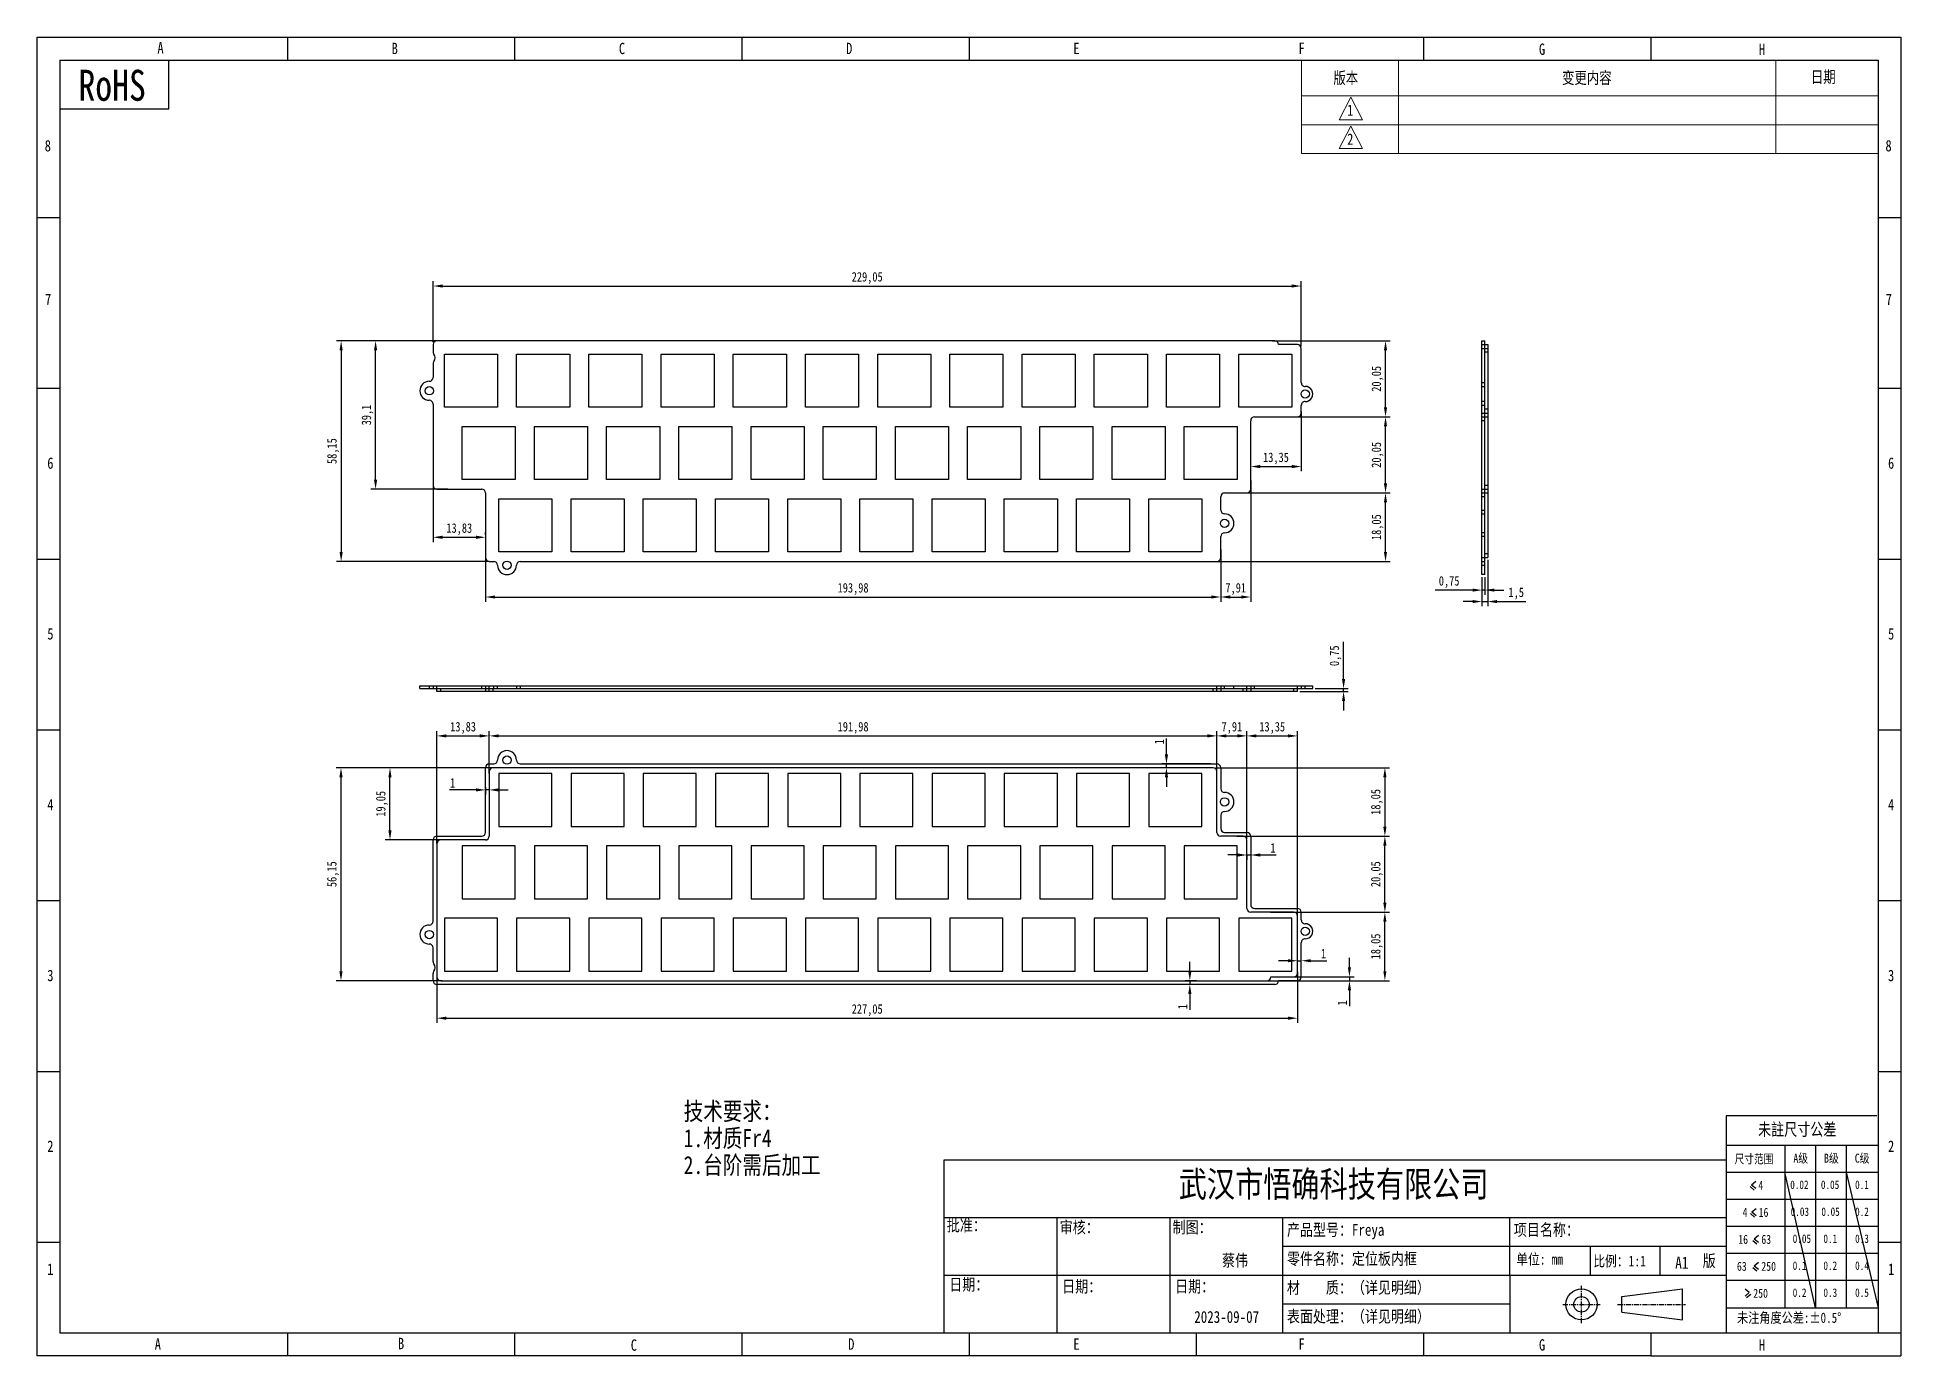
# Model space of a CAD drawing. Header units: inches. Extents: x -656 to -164, y -682 to -335.
import ezdxf

# ---------------------------------------------------------------- set-up
doc = ezdxf.new("R2010")
doc.units = ezdxf.units.IN
doc.header["$LTSCALE"] = 1.21
doc.header["$MEASUREMENT"] = 0
doc.header["$PDMODE"] = 3
doc.header["$PDSIZE"] = 0.3125
doc.linetypes.add('CENTER', pattern=[0.6, 0.375, -0.075, 0.075, -0.075])
doc.layers.get('0').update_dxf_attribs({"linetype": 'CONTINUOUS'})
doc.layers.get('Defpoints').update_dxf_attribs({"linetype": 'CONTINUOUS'})
for name, color, linetype in [('TK', 7, 'CONTINUOUS'), ('尺寸', 3, 'CONTINUOUS'), ('文字', 3, 'CONTINUOUS')]:
    doc.layers.add(name, color=color, linetype=linetype)
doc.styles.get("Standard").update_dxf_attribs({"font": 'txt', "width": 0.8})
doc.dimstyles.new('Annotative', dxfattribs={"dimscale": 0, "dimtxt": 2.5, "dimasz": 2.5, "dimexe": 1.25, "dimexo": 0.625, "dimtad": 1, "dimtxsty": 'Standard', "dimcen": 2.5, "dimazin": 2, "dimtfac": 1, "dimtmove": 0, "dimatfit": 3, "dimfxl": 1, "dimarcsym": 0})

msp = doc.modelspace()

# ---------------------------------------------------------------- texts
at = {"color": 0, "width": 0.8}
for s, height, p in [('A', 2.997, (-624.254, -338.989)), ('B', 2.997, (-562.46, -339.157)), ('C', 2.997, (-502.511, -339.157)), ('D', 2.997, (-442.562, -339.157)), ('E', 2.997, (-382.614, -339.157)), ('F', 2.997, (-323.22, -339.105)), ('G ', 2.9974, (-259.776, -339.347)), ('H', 2.997, (-201.732, -339.376)), ('8', 2.997, (-653.986, -364.796)), ('8', 2.997, (-168.351, -364.796)), ('7', 2.997, (-653.897, -405.302)), ('7', 2.997, (-168.261, -405.302)), ('6', 2.997, (-653.311, -448.473)), ('6', 2.997, (-167.676, -448.473)), ('5', 2.997, (-653.311, -493.502)), ('5', 2.997, (-167.676, -493.502)), ('4', 2.997, (-653.311, -538.531)), ('4', 2.997, (-167.676, -538.531)), ('3', 2.997, (-653.311, -583.56)), ('3', 2.997, (-167.676, -583.56)), ('2', 2.997, (-653.311, -628.59)), ('2', 2.997, (-167.676, -628.59)), ('1 ', 2.9974, (-653.311, -661.009)), ('1 ', 2.9974, (-167.676, -661.009)), ('A', 2.997, (-624.964, -680.727)), ('B', 2.997, (-560.795, -680.612)), ('C', 2.997, (-499.377, -681.027)), ('D ', 2.9974, (-442.008, -680.78)), ('E', 2.997, (-382.614, -680.78)), ('F', 2.997, (-323.22, -680.727)), ('G ', 2.9974, (-259.776, -680.969)), ('H', 2.997, (-201.732, -680.999))]:
    msp.add_text(s, height=height, dxfattribs=at).set_placement(p)
at = {"color": 0, "lineweight": 13, "char_height": 3.1433, "width": 32.42945, "attachment_point": 1}
for s, insert in [('版本', (-313.997, -343.845)), ('变更内容', (-253.688, -343.818)), ('日期', (-188.03, -343.581))]:
    msp.add_mtext(s, dxfattribs=dict(at, insert=insert))
at = {"color": 0, "linetype": 'Continuous', "lineweight": 9, "insert": (-485.425, -615.488), "char_height": 4.73525, "width": 148.83508, "attachment_point": 1, "line_spacing_factor": 0.9}
msp.add_mtext('{\\fSimSun|b0|i0|c134|p2;技术要求：\\P\\fSimSun|b0|i0|c0|p2;1.\\fSimSun|b0|i0|c134|p2;材质Fr4\\P\\fSimSun|b0|i0|c0|p2;2.\\fSimSun|b0|i0|c134|p2;台阶需后加工\\fSimSun|b0|i0|c0|p2;\\P} ', dxfattribs=at)
at = {"color": 0, "attachment_point": 1}
for s, insert, char_height, width in [('未註尺寸公差', (-201.964, -620.989), 3.3106, 117.95877), ('尺寸范围{\\fTxt|b0|i0|c134|p2;}', (-208.165, -629.262), 2.37092, 117.95877), ('{\\fSimSun|b0|i0|c134|p2;A级}', (-192.654, -629.069), 2.37092, 117.95878), ('{\\fSimSun|b0|i0|c0|p2;B\\fSimSun|b0|i0|c134|p2;级}', (-184.554, -629.069), 2.37092, 117.95878), ('{\\fSimSun|b0|i0|c134|p2;C级}', (-176.453, -629.069), 2.37092, 117.95878), ('4', (-201.899, -636.234), 2.371, 117.95877), ('0.02', (-193.486, -636.136), 2.2227, 117.95877), ('0.05', (-185.385, -636.136), 2.2227, 117.95877), ('0.1', (-176.358, -636.136), 2.2227, 117.95877), ('4', (-206.044, -643.347), 2.371, 117.95877), ('16', (-201.811, -643.347), 2.3709, 117.95877), ('0.03', (-193.354, -643.249), 2.2227, 117.95877), ('0.05', (-185.254, -643.249), 2.2227, 117.95877), ('0.2', (-176.358, -643.249), 2.2227, 117.95877), ('{\\fSimSun|b0|i0|c134|p2;批准：}', (-415.993, -646.384), 3.14326, 58.90916), ('{\\fSimSun|b0|i0|c134|p2;审核：}', (-386.207, -646.889), 3.14326, 58.90916), ('{\\fSimSun|b0|i0|c134|p2;制图：}', (-356.421, -646.889), 3.14326, 58.90916), ('{\\fSimSun|b0|i0|c134|p2;产品型号：Freya}', (-326.256, -647.571), 3.14326, 58.90916), ('{\\fSimSun|b0|i0|c134|p2;项目名称：}', (-266.384, -647.571), 3.14326, 58.90916), ('16', (-207.191, -650.46), 2.3709, 117.95877), ('63', (-201.106, -650.46), 2.3709, 117.95877), ('0.05', (-192.824, -650.362), 2.2227, 117.95877), ('0.1', (-184.723, -650.362), 2.2227, 117.95877), ('0.3', (-176.358, -650.362), 2.2227, 117.95877), ('{\\fSimSun|b0|i0|c134|p2;蔡伟}', (-343.377, -655.609), 3.14326, 58.90916), ('{\\fSimSun|b0|i0|c134|p2;零件名称：定位板内框}', (-326.256, -655.179), 3.14326, 58.90916), ('{\\fSimSun|b0|i0|c134|p2;单位\\fSimSun|b0|i0|c134|p54;: mm }', (-265.744, -655.474), 2.82893, 53.01824), ('{\\fSimSun|b0|i0|c134|p2;比例：1:1}', (-245.414, -655.952), 2.82893, 53.01824), ('\\fￋￎￌﾣﾤ|b0|i0|c134|p2;版', (-216.571, -655.732), 3.14326, 58.90916), ('63', (-207.543, -657.572), 2.3709, 117.95877), ('250', (-201.106, -657.572), 2.3709, 117.95877), ('0.1', (-192.824, -657.474), 2.2227, 117.95877), ('0.2', (-184.723, -657.474), 2.2227, 117.95877), ('0.4', (-176.358, -657.474), 2.2227, 117.95877), ('{\\fSimSun|b0|i0|c134|p2;日期：}', (-415.344, -661.985), 3.14326, 58.90916), ('{\\fSimSun|b0|i0|c134|p2;日期：}', (-385.558, -662.49), 3.14326, 58.90916), ('{\\fSimSun|b0|i0|c134|p2;日期：}', (-355.771, -662.49), 3.14326, 58.90916), ('{\\fSimSun|b0|i0|c134|p2;材    质：（详见明细）}', (-326.256, -662.798), 3.14326, 58.90916), ('250', (-203.224, -664.685), 2.3709, 117.95877), ('0.2', (-192.824, -664.587), 2.2227, 117.95877), ('0.3', (-184.723, -664.587), 2.2227, 117.95877), ('0.5', (-176.358, -664.587), 2.2227, 117.95877), ('{\\fSimSun|b0|i0|c0|p2;20\\fSimSun|b0|i0|c134|p2;2\\fSimSun|b0|i0|c0|p2;3-\\fSimSun|b0|i0|c134|p2;0\\fSimSun|b0|i0|c0|p2;9-07}', (-350.709, -670.533), 3.143259, 58.90916), ('{\\fSimSun|b0|i0|c134|p2;表面处理：（详见明细）}', (-326.256, -670.406), 3.14326, 58.90916), ('{\\fSimSun|b0|i0|c134|p2;未注角度公差:\\fSimSun|b0|i0|c0|p2;%%P0.5%%D}', (-207.519, -670.965), 2.69422, 107.23524)]:
    msp.add_mtext(s, dxfattribs=dict(at, insert=insert, char_height=char_height, width=width))
at = {"layer": 'TK', "color": 0, "lineweight": 13, "width": 0.8}
for s, p in [('1', (-310.358, -355.416)), ('2', (-310.358, -363.046))]:
    msp.add_text(s, height=2.958, dxfattribs=at).set_placement(p)
at = {"layer": 'TK', "color": 0, "lineweight": 13, "insert": (-223.832, -656.181), "char_height": 3.23663, "width": 11.74896, "attachment_point": 1}
msp.add_mtext('{\\fSimSun|b0|i0|c0|p2;A\\fSimSun|b0|i0|c134|p2;1}', dxfattribs=at)
at = {"layer": '尺寸', "color": 0, "ltscale": 0.18, "insert": (-354.806, -633.677), "char_height": 6.80895, "width": 155.26239, "attachment_point": 1}
msp.add_mtext('{\\fSimHei|b0|i0|c134|p49;武汉市悟确科技有限公司}', dxfattribs=at)
at = {"layer": '文字', "color": 0, "ltscale": 0.18, "insert": (-645.099, -343.278), "char_height": 8.17074, "width": 116.2566, "attachment_point": 1}
msp.add_mtext('{\\fSimSun|b0|i0|c0|p2;RoHS}', dxfattribs=at)

# ---------------------------------------------------------------- blocks, each defined once
blk = doc.blocks.new('*D1')
at = {"layer": 'Defpoints', "color": 0, "transparency": 16777216}
for p in [(-322.48, -400.29), (-551.53, -415.75), (-322.48, -416.75)]:
    blk.add_point(p, dxfattribs=at)
at = {"layer": '尺寸', "color": 0, "lineweight": -2, "transparency": 16777216}
for p, q in [((-551.53, -415.12), (-551.53, -399.04)), ((-549.03, -400.29), (-324.98, -400.29)), ((-322.48, -416.12), (-322.48, -399.04))]:
    blk.add_line(p, q, dxfattribs=at)
at = {"layer": '尺寸', "color": 0, "transparency": 16777216}
for points in [[(-549.03, -399.88), (-549.03, -400.71), (-551.53, -400.29)], [(-324.98, -399.88), (-324.98, -400.71), (-322.48, -400.29)]]:
    blk.add_solid(points, dxfattribs=at)
at = {"layer": '尺寸', "color": 0, "transparency": 16777216, "insert": (-437, -398.18), "char_height": 2.5, "attachment_point": 5}
blk.add_mtext('229,05', dxfattribs=at)
blk = doc.blocks.new('*D2')
at = {"layer": 'Defpoints', "color": 0, "transparency": 16777216}
for p in [(-537.7, -467.88), (-343.73, -469.13), (-343.73, -482.29)]:
    blk.add_point(p, dxfattribs=at)
at = {"layer": '尺寸', "color": 0, "lineweight": -2, "transparency": 16777216}
for p, q in [((-537.7, -468.51), (-537.7, -483.54)), ((-343.73, -469.76), (-343.73, -483.54)), ((-535.2, -482.29), (-346.23, -482.29))]:
    blk.add_line(p, q, dxfattribs=at)
at = {"layer": '尺寸', "color": 0, "transparency": 16777216}
for points in [[(-535.2, -481.87), (-535.2, -482.7), (-537.7, -482.29)], [(-346.23, -481.87), (-346.23, -482.7), (-343.73, -482.29)]]:
    blk.add_solid(points, dxfattribs=at)
at = {"layer": '尺寸', "color": 0, "transparency": 16777216, "insert": (-440.72, -480.17), "char_height": 2.5, "attachment_point": 5}
blk.add_mtext('193,98', dxfattribs=at)
blk = doc.blocks.new('*D3')
at = {"layer": 'Defpoints', "color": 0, "transparency": 16777216}
for p in [(-547.83, -414.75), (-575.79, -472.9), (-536.11, -472.9)]:
    blk.add_point(p, dxfattribs=at)
at = {"layer": '尺寸', "color": 0, "lineweight": -2, "transparency": 16777216}
for p, q in [((-548.45, -414.75), (-577.04, -414.75)), ((-575.79, -417.25), (-575.79, -470.4)), ((-536.74, -472.9), (-577.04, -472.9))]:
    blk.add_line(p, q, dxfattribs=at)
at = {"layer": '尺寸', "color": 0, "transparency": 16777216}
for points in [[(-576.21, -417.25), (-575.37, -417.25), (-575.79, -414.75)], [(-576.21, -470.4), (-575.37, -470.4), (-575.79, -472.9)]]:
    blk.add_solid(points, dxfattribs=at)
at = {"layer": '尺寸', "color": 0, "transparency": 16777216, "insert": (-577.9, -443.82), "char_height": 2.5, "attachment_point": 5, "rotation": 90}
blk.add_mtext('58,15', dxfattribs=at)
blk = doc.blocks.new('*D4')
at = {"layer": 'Defpoints', "color": 0, "transparency": 16777216}
for p in [(-566.7, -414.75), (-548.45, -414.75), (-547.05, -453.85)]:
    blk.add_point(p, dxfattribs=at)
at = {"layer": '尺寸', "color": 0, "lineweight": -2, "transparency": 16777216}
for p, q in [((-549.08, -414.75), (-567.95, -414.75)), ((-566.7, -451.35), (-566.7, -417.25)), ((-547.67, -453.85), (-567.95, -453.85))]:
    blk.add_line(p, q, dxfattribs=at)
at = {"layer": '尺寸', "color": 0, "transparency": 16777216}
for points in [[(-567.12, -417.25), (-566.28, -417.25), (-566.7, -414.75)], [(-567.12, -451.35), (-566.28, -451.35), (-566.7, -453.85)]]:
    blk.add_solid(points, dxfattribs=at)
at = {"layer": '尺寸', "color": 0, "transparency": 16777216, "insert": (-568.81, -434.3), "char_height": 2.5, "attachment_point": 5, "rotation": 90}
blk.add_mtext('39,1', dxfattribs=at)
blk = doc.blocks.new('*D5')
at = {"layer": 'Defpoints', "color": 0, "transparency": 16777216}
for p in [(-358.05, -526.3), (-345.73, -526.3), (-345.73, -527.3)]:
    blk.add_point(p, dxfattribs=at)
at = {"layer": '尺寸', "color": 0, "lineweight": -2, "transparency": 16777216}
for p, q in [((-358.05, -523.8), (-358.05, -519.57)), ((-346.35, -526.3), (-359.3, -526.3)), ((-346.35, -527.3), (-359.3, -527.3)), ((-358.05, -527.3), (-358.05, -526.3)), ((-358.05, -529.8), (-358.05, -532.3))]:
    blk.add_line(p, q, dxfattribs=at)
at = {"layer": '尺寸', "color": 0, "transparency": 16777216}
for points in [[(-358.47, -523.8), (-357.63, -523.8), (-358.05, -526.3)], [(-358.47, -529.8), (-357.63, -529.8), (-358.05, -527.3)]]:
    blk.add_solid(points, dxfattribs=at)
at = {"layer": '尺寸', "color": 0, "transparency": 16777216, "insert": (-359.92, -520.43), "char_height": 2.5, "attachment_point": 5, "rotation": 90}
blk.add_mtext('1', dxfattribs=at)
blk = doc.blocks.new('*D6')
at = {"layer": 'Defpoints', "color": 0, "transparency": 16777216}
for p in [(-323.48, -507.2), (-319.43, -506.45), (-311.32, -506.45)]:
    blk.add_point(p, dxfattribs=at)
at = {"layer": '尺寸', "color": 0, "lineweight": -2, "transparency": 16777216}
for p, q in [((-311.32, -503.95), (-311.32, -494.11)), ((-322.85, -507.2), (-310.07, -507.2)), ((-318.81, -506.45), (-310.07, -506.45)), ((-311.32, -507.2), (-311.32, -506.45)), ((-311.32, -509.7), (-311.32, -512.2))]:
    blk.add_line(p, q, dxfattribs=at)
at = {"layer": '尺寸', "color": 0, "transparency": 16777216}
for points in [[(-311.73, -503.95), (-310.9, -503.95), (-311.32, -506.45)], [(-311.73, -509.7), (-310.9, -509.7), (-311.32, -507.2)]]:
    blk.add_solid(points, dxfattribs=at)
at = {"layer": '尺寸', "color": 0, "transparency": 16777216, "insert": (-313.43, -497.78), "char_height": 2.5, "attachment_point": 5, "rotation": 90}
blk.add_mtext('0,75', dxfattribs=at)
blk = doc.blocks.new('*D7')
at = {"layer": 'Defpoints', "color": 0, "transparency": 16777216}
for p in [(-336.82, -549.86), (-335.82, -549.86), (-335.82, -550.31)]:
    blk.add_point(p, dxfattribs=at)
at = {"layer": '尺寸', "color": 0, "lineweight": -2, "transparency": 16777216}
for p, q in [((-339.32, -550.31), (-341.82, -550.31)), ((-336.82, -550.31), (-335.82, -550.31)), ((-336.82, -550.48), (-336.82, -551.56)), ((-335.82, -550.48), (-335.82, -551.56)), ((-333.32, -550.31), (-329.1, -550.31))]:
    blk.add_line(p, q, dxfattribs=at)
at = {"layer": '尺寸', "color": 0, "transparency": 16777216}
for points in [[(-339.32, -549.89), (-339.32, -550.73), (-336.82, -550.31)], [(-333.32, -549.89), (-333.32, -550.73), (-335.82, -550.31)]]:
    blk.add_solid(points, dxfattribs=at)
at = {"layer": '尺寸', "color": 0, "transparency": 16777216, "insert": (-329.96, -548.44), "char_height": 2.5, "attachment_point": 5}
blk.add_mtext('1', dxfattribs=at)
blk = doc.blocks.new('*D8')
at = {"layer": 'Defpoints', "color": 0, "transparency": 16777216}
for p in [(-323.48, -578.61), (-322.48, -578.19), (-322.48, -578.61)]:
    blk.add_point(p, dxfattribs=at)
at = {"layer": '尺寸', "color": 0, "lineweight": -2, "transparency": 16777216}
for p, q in [((-325.98, -578.19), (-328.48, -578.19)), ((-323.48, -577.99), (-323.48, -576.94)), ((-323.48, -578.19), (-322.48, -578.19)), ((-322.48, -577.99), (-322.48, -576.94)), ((-319.98, -578.19), (-315.75, -578.19))]:
    blk.add_line(p, q, dxfattribs=at)
at = {"layer": '尺寸', "color": 0, "transparency": 16777216}
for points in [[(-325.98, -577.77), (-325.98, -578.6), (-323.48, -578.19)], [(-319.98, -577.77), (-319.98, -578.6), (-322.48, -578.19)]]:
    blk.add_solid(points, dxfattribs=at)
at = {"layer": '尺寸', "color": 0, "transparency": 16777216, "insert": (-316.62, -576.31), "char_height": 2.5, "attachment_point": 5}
blk.add_mtext('1', dxfattribs=at)
blk = doc.blocks.new('*D9')
at = {"layer": 'Defpoints', "color": 0, "transparency": 16777216}
for p in [(-351.88, -584.45), (-349.45, -583.45), (-349.45, -584.45)]:
    blk.add_point(p, dxfattribs=at)
at = {"layer": '尺寸', "color": 0, "lineweight": -2, "transparency": 16777216}
for p, q in [((-351.88, -580.95), (-351.88, -578.45)), ((-350.08, -583.45), (-353.13, -583.45)), ((-350.08, -584.45), (-353.13, -584.45)), ((-351.88, -583.45), (-351.88, -584.45)), ((-351.88, -586.95), (-351.88, -591.17))]:
    blk.add_line(p, q, dxfattribs=at)
at = {"layer": '尺寸', "color": 0, "transparency": 16777216}
for points in [[(-352.3, -580.95), (-351.46, -580.95), (-351.88, -583.45)], [(-352.3, -586.95), (-351.46, -586.95), (-351.88, -584.45)]]:
    blk.add_solid(points, dxfattribs=at)
at = {"layer": '尺寸', "color": 0, "transparency": 16777216, "insert": (-353.76, -590.31), "char_height": 2.5, "attachment_point": 5, "rotation": 90}
blk.add_mtext('1', dxfattribs=at)
blk = doc.blocks.new('*D10')
at = {"layer": 'Defpoints', "color": 0, "transparency": 16777216}
for p in [(-537.7, -531.82), (-536.7, -531.82), (-536.7, -533.15)]:
    blk.add_point(p, dxfattribs=at)
at = {"layer": '尺寸', "color": 0, "lineweight": -2, "transparency": 16777216}
for p, q in [((-540.2, -533.15), (-547.21, -533.15)), ((-537.7, -532.44), (-537.7, -534.4)), ((-536.7, -533.15), (-537.7, -533.15)), ((-536.7, -532.44), (-536.7, -534.4)), ((-534.2, -533.15), (-531.7, -533.15))]:
    blk.add_line(p, q, dxfattribs=at)
at = {"layer": '尺寸', "color": 0, "transparency": 16777216}
for points in [[(-540.2, -532.73), (-540.2, -533.57), (-537.7, -533.15)], [(-534.2, -532.73), (-534.2, -533.57), (-536.7, -533.15)]]:
    blk.add_solid(points, dxfattribs=at)
at = {"layer": '尺寸', "color": 0, "transparency": 16777216, "insert": (-546.35, -531.28), "char_height": 2.5, "attachment_point": 5}
blk.add_mtext('1', dxfattribs=at)
blk = doc.blocks.new('*D11')
at = {"layer": 'Defpoints', "color": 0, "transparency": 16777216}
for p in [(-273.3, -471.9), (-274.8, -476.4), (-273.3, -483.48)]:
    blk.add_point(p, dxfattribs=at)
at = {"layer": '尺寸', "color": 0, "lineweight": -2, "transparency": 16777216}
for p, q in [((-273.3, -472.52), (-273.3, -484.73)), ((-274.8, -477.02), (-274.8, -484.73)), ((-277.3, -483.48), (-279.8, -483.48)), ((-274.8, -483.48), (-273.3, -483.48)), ((-270.8, -483.48), (-263.24, -483.48))]:
    blk.add_line(p, q, dxfattribs=at)
at = {"layer": '尺寸', "color": 0, "transparency": 16777216}
for points in [[(-277.3, -483.07), (-277.3, -483.9), (-274.8, -483.48)], [(-270.8, -483.07), (-270.8, -483.9), (-273.3, -483.48)]]:
    blk.add_solid(points, dxfattribs=at)
at = {"layer": '尺寸', "color": 0, "transparency": 16777216, "insert": (-265.77, -481.37), "char_height": 2.5, "attachment_point": 5}
blk.add_mtext('1,5', dxfattribs=at)
blk = doc.blocks.new('*D12')
at = {"layer": 'Defpoints', "color": 0, "transparency": 16777216}
for p in [(-330.7, -414.75), (-300.25, -414.75), (-323.48, -434.8)]:
    blk.add_point(p, dxfattribs=at)
at = {"layer": '尺寸', "color": 0, "lineweight": -2, "transparency": 16777216}
for p, q in [((-330.07, -414.75), (-299, -414.75)), ((-300.25, -432.3), (-300.25, -417.25)), ((-322.85, -434.8), (-299, -434.8))]:
    blk.add_line(p, q, dxfattribs=at)
at = {"layer": '尺寸', "color": 0, "transparency": 16777216}
for points in [[(-300.67, -417.25), (-299.84, -417.25), (-300.25, -414.75)], [(-300.67, -432.3), (-299.84, -432.3), (-300.25, -434.8)]]:
    blk.add_solid(points, dxfattribs=at)
at = {"layer": '尺寸', "color": 0, "transparency": 16777216, "insert": (-302.36, -424.77), "char_height": 2.5, "attachment_point": 5, "rotation": 90}
blk.add_mtext('20,05', dxfattribs=at)
blk = doc.blocks.new('*D13')
at = {"layer": 'Defpoints', "color": 0, "transparency": 16777216}
for p in [(-325.61, -434.8), (-300.25, -434.8), (-338.84, -454.85)]:
    blk.add_point(p, dxfattribs=at)
at = {"layer": '尺寸', "color": 0, "lineweight": -2, "transparency": 16777216}
for p, q in [((-324.98, -434.8), (-299, -434.8)), ((-300.25, -452.35), (-300.25, -437.3)), ((-338.21, -454.85), (-299, -454.85))]:
    blk.add_line(p, q, dxfattribs=at)
at = {"layer": '尺寸', "color": 0, "transparency": 16777216}
for points in [[(-300.67, -437.3), (-299.84, -437.3), (-300.25, -434.8)], [(-300.67, -452.35), (-299.84, -452.35), (-300.25, -454.85)]]:
    blk.add_solid(points, dxfattribs=at)
at = {"layer": '尺寸', "color": 0, "transparency": 16777216, "insert": (-302.36, -444.82), "char_height": 2.5, "attachment_point": 5, "rotation": 90}
blk.add_mtext('20,05', dxfattribs=at)
blk = doc.blocks.new('*D14')
at = {"layer": 'Defpoints', "color": 0, "transparency": 16777216}
for p in [(-338.21, -454.85), (-300.25, -454.85), (-346.98, -472.9)]:
    blk.add_point(p, dxfattribs=at)
at = {"layer": '尺寸', "color": 0, "lineweight": -2, "transparency": 16777216}
for p, q in [((-337.59, -454.85), (-299, -454.85)), ((-300.25, -470.4), (-300.25, -457.35)), ((-346.35, -472.9), (-299, -472.9))]:
    blk.add_line(p, q, dxfattribs=at)
at = {"layer": '尺寸', "color": 0, "transparency": 16777216}
for points in [[(-300.67, -457.35), (-299.84, -457.35), (-300.25, -454.85)], [(-300.67, -470.4), (-299.84, -470.4), (-300.25, -472.9)]]:
    blk.add_solid(points, dxfattribs=at)
at = {"layer": '尺寸', "color": 0, "transparency": 16777216, "insert": (-302.36, -463.87), "char_height": 2.5, "attachment_point": 5, "rotation": 90}
blk.add_mtext('18,05', dxfattribs=at)
blk = doc.blocks.new('*D15')
at = {"layer": 'Defpoints', "color": 0, "transparency": 16777216}
for p in [(-344.73, -518.91), (-536.7, -529.42), (-344.73, -529.73)]:
    blk.add_point(p, dxfattribs=at)
at = {"layer": '尺寸', "color": 0, "lineweight": -2, "transparency": 16777216}
for p, q in [((-536.7, -528.79), (-536.7, -517.66)), ((-534.2, -518.91), (-347.23, -518.91)), ((-344.73, -529.11), (-344.73, -517.66))]:
    blk.add_line(p, q, dxfattribs=at)
at = {"layer": '尺寸', "color": 0, "transparency": 16777216}
for points in [[(-534.2, -518.49), (-534.2, -519.33), (-536.7, -518.91)], [(-347.23, -518.49), (-347.23, -519.33), (-344.73, -518.91)]]:
    blk.add_solid(points, dxfattribs=at)
at = {"layer": '尺寸', "color": 0, "transparency": 16777216, "insert": (-440.72, -516.8), "char_height": 2.5, "attachment_point": 5}
blk.add_mtext('191,98', dxfattribs=at)
blk = doc.blocks.new('*D16')
at = {"layer": 'Defpoints', "color": 0, "transparency": 16777216}
for p in [(-550.53, -582.07), (-323.48, -580.5), (-323.48, -593.34)]:
    blk.add_point(p, dxfattribs=at)
at = {"layer": '尺寸', "color": 0, "lineweight": -2, "transparency": 16777216}
for p, q in [((-550.53, -582.7), (-550.53, -594.59)), ((-323.48, -581.12), (-323.48, -594.59)), ((-548.03, -593.34), (-325.98, -593.34))]:
    blk.add_line(p, q, dxfattribs=at)
at = {"layer": '尺寸', "color": 0, "transparency": 16777216}
for points in [[(-548.03, -592.92), (-548.03, -593.76), (-550.53, -593.34)], [(-325.98, -592.92), (-325.98, -593.76), (-323.48, -593.34)]]:
    blk.add_solid(points, dxfattribs=at)
at = {"layer": '尺寸', "color": 0, "transparency": 16777216, "insert": (-437, -591.23), "char_height": 2.5, "attachment_point": 5}
blk.add_mtext('227,05', dxfattribs=at)
blk = doc.blocks.new('*D17')
at = {"layer": 'Defpoints', "color": 0, "transparency": 16777216}
for p in [(-535.01, -527.3), (-575.83, -583.45), (-548.48, -583.45)]:
    blk.add_point(p, dxfattribs=at)
at = {"layer": '尺寸', "color": 0, "lineweight": -2, "transparency": 16777216}
for p, q in [((-535.63, -527.3), (-577.08, -527.3)), ((-575.83, -529.8), (-575.83, -580.95)), ((-549.1, -583.45), (-577.08, -583.45))]:
    blk.add_line(p, q, dxfattribs=at)
at = {"layer": '尺寸', "color": 0, "transparency": 16777216}
for points in [[(-576.25, -529.8), (-575.41, -529.8), (-575.83, -527.3)], [(-576.25, -580.95), (-575.41, -580.95), (-575.83, -583.45)]]:
    blk.add_solid(points, dxfattribs=at)
at = {"layer": '尺寸', "color": 0, "transparency": 16777216, "insert": (-577.94, -555.37), "char_height": 2.5, "attachment_point": 5, "rotation": 90}
blk.add_mtext('56,15', dxfattribs=at)
blk = doc.blocks.new('*D18')
at = {"layer": 'Defpoints', "color": 0, "transparency": 16777216}
for p in [(-562.9, -527.3), (-532.77, -527.3), (-546.07, -546.35)]:
    blk.add_point(p, dxfattribs=at)
at = {"layer": '尺寸', "color": 0, "lineweight": -2, "transparency": 16777216}
for p, q in [((-533.39, -527.3), (-564.15, -527.3)), ((-562.9, -543.85), (-562.9, -529.8)), ((-546.7, -546.35), (-564.15, -546.35))]:
    blk.add_line(p, q, dxfattribs=at)
at = {"layer": '尺寸', "color": 0, "transparency": 16777216}
for points in [[(-563.32, -529.8), (-562.49, -529.8), (-562.9, -527.3)], [(-563.32, -543.85), (-562.49, -543.85), (-562.9, -546.35)]]:
    blk.add_solid(points, dxfattribs=at)
at = {"layer": '尺寸', "color": 0, "transparency": 16777216, "insert": (-565.02, -536.82), "char_height": 2.5, "attachment_point": 5, "rotation": 90}
blk.add_mtext('19,05', dxfattribs=at)
blk = doc.blocks.new('*D19')
at = {"layer": 'Defpoints', "color": 0, "transparency": 16777216}
for p in [(-331.21, -565.4), (-300.42, -565.4), (-336.93, -583.45)]:
    blk.add_point(p, dxfattribs=at)
at = {"layer": '尺寸', "color": 0, "lineweight": -2, "transparency": 16777216}
for p, q in [((-330.58, -565.4), (-299.17, -565.4)), ((-300.42, -580.95), (-300.42, -567.9)), ((-336.3, -583.45), (-299.17, -583.45))]:
    blk.add_line(p, q, dxfattribs=at)
at = {"layer": '尺寸', "color": 0, "transparency": 16777216}
for points in [[(-300.84, -567.9), (-300, -567.9), (-300.42, -565.4)], [(-300.84, -580.95), (-300, -580.95), (-300.42, -583.45)]]:
    blk.add_solid(points, dxfattribs=at)
at = {"layer": '尺寸', "color": 0, "transparency": 16777216, "insert": (-302.53, -574.42), "char_height": 2.5, "attachment_point": 5, "rotation": 90}
blk.add_mtext('18,05', dxfattribs=at)
blk = doc.blocks.new('*D20')
at = {"layer": 'Defpoints', "color": 0, "transparency": 16777216}
for p in [(-333.69, -583.45), (-326.02, -582.45), (-309.77, -583.45)]:
    blk.add_point(p, dxfattribs=at)
at = {"layer": '尺寸', "color": 0, "lineweight": -2, "transparency": 16777216}
for p, q in [((-309.77, -579.95), (-309.77, -577.45)), ((-333.07, -583.45), (-308.52, -583.45)), ((-325.4, -582.45), (-308.52, -582.45)), ((-309.77, -582.45), (-309.77, -583.45)), ((-309.77, -585.95), (-309.77, -590.17))]:
    blk.add_line(p, q, dxfattribs=at)
at = {"layer": '尺寸', "color": 0, "transparency": 16777216}
for points in [[(-310.19, -579.95), (-309.36, -579.95), (-309.77, -582.45)], [(-310.19, -585.95), (-309.36, -585.95), (-309.77, -583.45)]]:
    blk.add_solid(points, dxfattribs=at)
at = {"layer": '尺寸', "color": 0, "transparency": 16777216, "insert": (-311.65, -589.31), "char_height": 2.5, "attachment_point": 5, "rotation": 90}
blk.add_mtext('1', dxfattribs=at)
blk = doc.blocks.new('*D21')
at = {"layer": 'Defpoints', "color": 0, "transparency": 16777216}
for p in [(-340.14, -545.35), (-300.42, -545.35), (-328.72, -565.4)]:
    blk.add_point(p, dxfattribs=at)
at = {"layer": '尺寸', "color": 0, "lineweight": -2, "transparency": 16777216}
for p, q in [((-339.52, -545.35), (-299.17, -545.35)), ((-300.42, -562.9), (-300.42, -547.85)), ((-328.1, -565.4), (-299.17, -565.4))]:
    blk.add_line(p, q, dxfattribs=at)
at = {"layer": '尺寸', "color": 0, "transparency": 16777216}
for points in [[(-300.84, -547.85), (-300, -547.85), (-300.42, -545.35)], [(-300.84, -562.9), (-300, -562.9), (-300.42, -565.4)]]:
    blk.add_solid(points, dxfattribs=at)
at = {"layer": '尺寸', "color": 0, "transparency": 16777216, "insert": (-302.53, -555.37), "char_height": 2.5, "attachment_point": 5, "rotation": 90}
blk.add_mtext('20,05', dxfattribs=at)
blk = doc.blocks.new('*D22')
at = {"layer": 'Defpoints', "color": 0, "transparency": 16777216}
for p in [(-345.73, -527.3), (-339.52, -545.35), (-300.42, -545.35)]:
    blk.add_point(p, dxfattribs=at)
at = {"layer": '尺寸', "color": 0, "lineweight": -2, "transparency": 16777216}
for p, q in [((-345.1, -527.3), (-299.17, -527.3)), ((-300.42, -529.8), (-300.42, -542.85)), ((-338.89, -545.35), (-299.17, -545.35))]:
    blk.add_line(p, q, dxfattribs=at)
at = {"layer": '尺寸', "color": 0, "transparency": 16777216}
for points in [[(-300.84, -529.8), (-300, -529.8), (-300.42, -527.3)], [(-300.84, -542.85), (-300, -542.85), (-300.42, -545.35)]]:
    blk.add_solid(points, dxfattribs=at)
at = {"layer": '尺寸', "color": 0, "transparency": 16777216, "insert": (-302.53, -536.32), "char_height": 2.5, "attachment_point": 5, "rotation": 90}
blk.add_mtext('18,05', dxfattribs=at)
blk = doc.blocks.new('*D23')
at = {"layer": 'Defpoints', "color": 0, "transparency": 16777216}
for p in [(-536.7, -518.91), (-536.7, -528.79), (-550.53, -547.9)]:
    blk.add_point(p, dxfattribs=at)
at = {"layer": '尺寸', "color": 0, "lineweight": -2, "transparency": 16777216}
for p, q in [((-550.53, -547.28), (-550.53, -517.66)), ((-548.03, -518.91), (-539.2, -518.91)), ((-536.7, -528.17), (-536.7, -517.66))]:
    blk.add_line(p, q, dxfattribs=at)
at = {"layer": '尺寸', "color": 0, "transparency": 16777216}
for points in [[(-548.03, -518.49), (-548.03, -519.33), (-550.53, -518.91)], [(-539.2, -518.49), (-539.2, -519.33), (-536.7, -518.91)]]:
    blk.add_solid(points, dxfattribs=at)
at = {"layer": '尺寸', "color": 0, "transparency": 16777216, "insert": (-543.62, -516.8), "char_height": 2.5, "attachment_point": 5}
blk.add_mtext('13,83', dxfattribs=at)
blk = doc.blocks.new('*D24')
at = {"layer": 'Defpoints', "color": 0, "transparency": 16777216}
for p in [(-336.82, -518.91), (-344.73, -528.55), (-336.82, -546.69)]:
    blk.add_point(p, dxfattribs=at)
at = {"layer": '尺寸', "color": 0, "lineweight": -2, "transparency": 16777216}
for p, q in [((-344.73, -527.92), (-344.73, -517.66)), ((-342.23, -518.91), (-339.32, -518.91)), ((-336.82, -546.07), (-336.82, -517.66))]:
    blk.add_line(p, q, dxfattribs=at)
at = {"layer": '尺寸', "color": 0, "transparency": 16777216}
for points in [[(-342.23, -518.49), (-342.23, -519.33), (-344.73, -518.91)], [(-339.32, -518.49), (-339.32, -519.33), (-336.82, -518.91)]]:
    blk.add_solid(points, dxfattribs=at)
at = {"layer": '尺寸', "color": 0, "transparency": 16777216, "insert": (-340.78, -516.8), "char_height": 2.5, "attachment_point": 5}
blk.add_mtext('7,91', dxfattribs=at)
blk = doc.blocks.new('*D25')
at = {"layer": 'Defpoints', "color": 0, "transparency": 16777216}
for p in [(-323.48, -518.91), (-336.82, -546.35), (-323.48, -567.03)]:
    blk.add_point(p, dxfattribs=at)
at = {"layer": '尺寸', "color": 0, "lineweight": -2, "transparency": 16777216}
for p, q in [((-336.82, -545.72), (-336.82, -517.66)), ((-334.32, -518.91), (-325.98, -518.91)), ((-323.48, -566.41), (-323.48, -517.66))]:
    blk.add_line(p, q, dxfattribs=at)
at = {"layer": '尺寸', "color": 0, "transparency": 16777216}
for points in [[(-334.32, -518.49), (-334.32, -519.33), (-336.82, -518.91)], [(-325.98, -518.49), (-325.98, -519.33), (-323.48, -518.91)]]:
    blk.add_solid(points, dxfattribs=at)
at = {"layer": '尺寸', "color": 0, "transparency": 16777216, "insert": (-330.15, -516.8), "char_height": 2.5, "attachment_point": 5}
blk.add_mtext('13,35', dxfattribs=at)
blk = doc.blocks.new('*D27')
at = {"layer": 'Defpoints', "color": 0, "transparency": 16777216}
for p in [(-551.53, -450.81), (-537.7, -466.54), (-537.7, -466.54)]:
    blk.add_point(p, dxfattribs=at)
at = {"layer": '尺寸', "color": 0, "lineweight": -2, "transparency": 16777216}
for p, q in [((-551.53, -451.44), (-551.53, -467.79)), ((-549.03, -466.54), (-540.2, -466.54)), ((-537.7, -465.92), (-537.7, -465.29))]:
    blk.add_line(p, q, dxfattribs=at)
at = {"layer": '尺寸', "color": 0, "transparency": 16777216}
for points in [[(-549.03, -466.12), (-549.03, -466.96), (-551.53, -466.54)], [(-540.2, -466.12), (-540.2, -466.96), (-537.7, -466.54)]]:
    blk.add_solid(points, dxfattribs=at)
at = {"layer": '尺寸', "color": 0, "transparency": 16777216, "insert": (-544.62, -464.43), "char_height": 2.5, "attachment_point": 5}
blk.add_mtext('13,83', dxfattribs=at)
blk = doc.blocks.new('*D28')
at = {"layer": 'Defpoints', "color": 0, "transparency": 16777216}
for p in [(-335.82, -450.91), (-343.73, -469.76), (-335.82, -482.29)]:
    blk.add_point(p, dxfattribs=at)
at = {"layer": '尺寸', "color": 0, "lineweight": -2, "transparency": 16777216}
for p, q in [((-335.82, -451.54), (-335.82, -483.54)), ((-343.73, -470.38), (-343.73, -483.54)), ((-341.23, -482.29), (-338.32, -482.29))]:
    blk.add_line(p, q, dxfattribs=at)
at = {"layer": '尺寸', "color": 0, "transparency": 16777216}
for points in [[(-341.23, -481.87), (-341.23, -482.7), (-343.73, -482.29)], [(-338.32, -481.87), (-338.32, -482.7), (-335.82, -482.29)]]:
    blk.add_solid(points, dxfattribs=at)
at = {"layer": '尺寸', "color": 0, "transparency": 16777216, "insert": (-339.78, -480.17), "char_height": 2.5, "attachment_point": 5}
blk.add_mtext('7,91', dxfattribs=at)
blk = doc.blocks.new('*D29')
at = {"layer": 'Defpoints', "color": 0, "transparency": 16777216}
for p in [(-322.48, -432.78), (-335.82, -451.54), (-322.48, -447.89), (-274.8, -476.4), (-274.05, -476.4), (-274.8, -480.47)]:
    blk.add_point(p, dxfattribs=at)
at = {"layer": '尺寸', "color": 0, "lineweight": -2, "transparency": 16777216}
for p, q in [((-322.48, -433.4), (-322.48, -449.14)), ((-335.82, -450.91), (-335.82, -446.64)), ((-333.32, -447.89), (-324.98, -447.89)), ((-277.3, -480.47), (-287.15, -480.47)), ((-274.8, -477.02), (-274.8, -481.72)), ((-274.05, -480.47), (-274.8, -480.47)), ((-274.05, -477.02), (-274.05, -481.72)), ((-271.55, -480.47), (-269.05, -480.47))]:
    blk.add_line(p, q, dxfattribs=at)
at = {"layer": '尺寸', "color": 0, "transparency": 16777216}
for points in [[(-333.32, -447.48), (-333.32, -448.31), (-335.82, -447.89)], [(-324.98, -447.48), (-324.98, -448.31), (-322.48, -447.89)], [(-277.3, -480.05), (-277.3, -480.88), (-274.8, -480.47)], [(-271.55, -480.05), (-271.55, -480.88), (-274.05, -480.47)]]:
    blk.add_solid(points, dxfattribs=at)
at = {"layer": '尺寸', "color": 0, "transparency": 16777216, "char_height": 2.5, "attachment_point": 5}
for s, insert in [('13,35', (-329.15, -445.78)), ('0,75', (-283.47, -478.35))]:
    blk.add_mtext(s, dxfattribs=dict(at, insert=insert))

# ---------------------------------------------------------------- dimensions: what is measured, and where the dimension line sits
at = {"layer": '尺寸'}
for base, p1, p2, picture, middle in [((-322.479, -400.294), (-551.529, -415.746), (-322.479, -416.746), '*D1', (-437.004, -398.181)), ((-322.47860071, -447.894620078), (-335.82360071, -451.535173226), (-322.47860071, -432.778262238), '*D29', (-329.15110071, -445.78152484)), ((-274.801, -480.467), (-274.051, -476.396), (-274.801, -476.396), '*D29', (-283.473, -478.354)), ((-537.70360071, -466.540885653), (-551.52860071, -450.814600706), (-537.70360071, -466.540885653), '*D27', (-544.61610071, -464.427790415)), ((-335.82360071, -482.28639747), (-343.72860071, -469.758442038), (-335.82360071, -450.910173226), '*D28', (-339.77610071, -480.173302232)), ((-343.72860071, -482.28639747), (-537.70360071, -467.88389167), (-343.72860071, -469.133442038), '*D2', (-440.71610071, -480.173302232)), ((-273.301, -483.484), (-274.801, -476.396), (-273.301, -471.896), '*D11', (-265.771, -481.371)), ((-536.70360071, -518.910523563), (-550.52860071, -547.901769967), (-536.70360071, -528.793075138), '*D23', (-543.61610071, -516.797428325)), ((-344.72860071, -518.910523563), (-536.70360071, -529.418075138), (-344.72860071, -529.734044676), '*D15', (-440.71610071, -516.797428325)), ((-336.82360071, -518.910523563), (-344.72860071, -528.548137093), (-336.82360071, -546.691096315), '*D24', (-340.77610071, -516.797428325)), ((-323.47860071, -518.910523563), (-336.82360071, -546.347405413), (-323.47860071, -567.03072574), '*D25', (-330.15110071, -516.797428325)), ((-335.824, -550.311), (-336.824, -549.855), (-335.824, -549.855), '*D7', (-329.961, -548.436)), ((-322.479, -578.186), (-323.479, -578.611), (-322.479, -578.611), '*D8', (-316.616, -576.311)), ((-323.479, -593.339), (-550.529, -582.075), (-323.479, -580.497), '*D16', (-437.004, -591.226))]:
    dim = msp.add_linear_dim(base=base, p1=p1, p2=p2, dimstyle='Annotative', dxfattribs=at)
    dim.commit()
    dim.dimension.update_dxf_attribs({"geometry": picture, "text_midpoint": middle})
for base, p1, p2, picture, middle in [((-575.791, -472.896), (-547.825, -414.746), (-536.114, -472.896), '*D3', (-577.904, -443.821)), ((-566.7, -414.746), (-547.048, -453.846), (-548.45, -414.746), '*D4', (-568.813, -434.296)), ((-300.252, -414.746), (-323.479, -434.796), (-330.697, -414.746), '*D12', (-302.365, -424.771)), ((-300.252, -434.796), (-338.838, -454.846), (-325.608, -434.796), '*D13', (-302.365, -444.821)), ((-300.252, -454.846), (-346.979, -472.896), (-338.213, -454.846), '*D14', (-302.365, -463.871)), ((-311.317, -506.454), (-323.479, -507.204), (-319.432, -506.454), '*D6', (-313.43, -497.782)), ((-358.049, -526.297), (-345.729, -527.297), (-345.729, -526.297), '*D5', (-359.924, -520.434)), ((-575.831, -583.447), (-535.01, -527.297), (-548.475, -583.447), '*D17', (-577.944, -555.372)), ((-562.905, -527.297), (-546.071, -546.347), (-532.769, -527.297), '*D18', (-565.018, -536.822)), ((-300.419, -545.347), (-345.729, -527.297), (-339.516, -545.347), '*D22', (-302.532, -536.322)), ((-300.419, -545.347), (-328.722, -565.397), (-340.141, -545.347), '*D21', (-302.532, -555.372)), ((-300.419, -565.397), (-336.929, -583.447), (-331.208, -565.397), '*D19', (-302.532, -574.422)), ((-351.881, -584.447), (-349.451, -583.447), (-349.451, -584.447), '*D9', (-353.756, -590.311)), ((-309.772, -583.447), (-326.022, -582.447), (-333.695, -583.447), '*D20', (-311.647, -589.311))]:
    dim = msp.add_linear_dim(base=base, p1=p1, p2=p2, angle=90, dimstyle='Annotative', dxfattribs=at)
    dim.commit()
    dim.dimension.update_dxf_attribs({"geometry": picture, "text_midpoint": middle})
dim = msp.add_linear_dim(base=(-536.704, -533.152), p1=(-537.704, -531.819), p2=(-536.704, -531.819), dimstyle='Annotative', dxfattribs=at)
dim.commit()
dim.dimension.update_dxf_attribs({"geometry": '*D10', "text_midpoint": (-546.349, -533.152), "dimtype": 160})

# ---------------------------------------------------------------- linework, layer by layer
at = {"color": 0}
for p, q in [((-655.956, -682.329), (-655.956, -334.712)), ((-655.956, -334.712), (-164.326, -334.712)), ((-589.962, -334.712), (-589.962, -340.707)), ((-530.014, -334.712), (-530.014, -340.707)), ((-470.065, -334.712), (-470.065, -340.707)), ((-410.116, -334.712), (-410.116, -340.707)), ((-290.218, -334.712), (-290.218, -340.707)), ((-230.27, -334.712), (-230.27, -340.707)), ((-164.326, -334.712), (-164.326, -682.329)), ((-649.961, -340.707), (-649.961, -676.334)), ((-649.961, -340.707), (-170.321, -340.707)), ((-621.28, -353.606), (-621.28, -340.707)), ((-170.321, -340.707), (-170.321, -676.334)), ((-649.961, -353.606), (-621.28, -353.606)), ((-655.956, -382.221), (-649.961, -382.221)), ((-170.321, -382.221), (-164.326, -382.221)), ((-655.956, -427.247), (-649.961, -427.247)), ((-170.321, -427.247), (-164.326, -427.247)), ((-655.956, -472.276), (-649.961, -472.276)), ((-170.321, -472.276), (-164.326, -472.276)), ((-655.956, -517.306), (-649.961, -517.306)), ((-170.321, -517.306), (-164.326, -517.306)), ((-655.956, -562.335), (-649.961, -562.335)), ((-170.321, -562.335), (-164.326, -562.335)), ((-170.321, -585.968), (-170.321, -638.295)), ((-655.956, -607.364), (-649.961, -607.364)), ((-170.321, -607.364), (-164.326, -607.364)), ((-170.629, -619.078), (-210.342, -619.078)), ((-210.342, -619.078), (-210.342, -633.16)), ((-210.342, -620.591), (-210.342, -676.334)), ((-210.342, -626.848), (-170.321, -626.848)), ((-194.931, -626.848), (-194.931, -669.721)), ((-186.831, -626.848), (-186.831, -669.721)), ((-178.73, -626.848), (-178.73, -669.721)), ((-416.663, -630.666), (-210.342, -630.676)), ((-416.663, -676.334), (-416.663, -630.666)), ((-210.342, -633.961), (-170.321, -633.961)), ((-204.084, -637.709), (-202.972, -638.642)), ((-203.703, -637.255), (-202.591, -636.322)), ((-203.703, -637.255), (-202.591, -638.188)), ((-210.342, -641.074), (-170.321, -641.074)), ((-203.596, -644.418), (-202.484, -643.485)), ((-416.663, -645.879), (-210.342, -645.879)), ((-386.876, -676.334), (-386.876, -645.879)), ((-357.09, -676.334), (-357.09, -645.879)), ((-327.304, -676.334), (-327.304, -645.879)), ((-267.433, -661.095), (-267.433, -645.879)), ((-210.342, -648.187), (-170.321, -648.187)), ((-203.977, -644.872), (-202.865, -645.805)), ((-203.596, -644.418), (-202.484, -645.351)), ((-655.956, -652.393), (-649.961, -652.393)), ((-327.304, -653.487), (-210.342, -653.487)), ((-246.242, -653.487), (-246.242, -661.095)), ((-227.916, -653.634), (-227.916, -661.095)), ((-203.379, -651.934), (-202.267, -652.867)), ((-202.998, -651.48), (-201.886, -650.547)), ((-202.998, -651.48), (-201.886, -652.413)), ((-170.321, -652.393), (-164.326, -652.393)), ((-210.342, -655.299), (-170.321, -655.299)), ((-202.998, -658.593), (-201.886, -657.66)), ((-202.998, -658.593), (-201.886, -659.526)), ((-416.663, -661.095), (-210.342, -661.095)), ((-267.433, -661.095), (-267.433, -676.334)), ((-210.342, -662.412), (-170.321, -662.412)), ((-203.379, -659.047), (-202.267, -659.98)), ((-237.884, -666.743), (-221.932, -664.694)), ((-237.884, -670.84), (-237.884, -666.743)), ((-221.932, -672.889), (-221.932, -664.694)), ((-204.296, -665.706), (-205.408, -664.773)), ((-204.296, -665.706), (-205.408, -666.639)), ((-203.915, -666.16), (-205.027, -667.093)), ((-267.433, -668.715), (-327.304, -668.715)), ((-237.884, -670.84), (-221.932, -672.889)), ((-210.342, -669.721), (-170.321, -669.721)), ((-649.961, -676.334), (-473.953, -676.334)), ((-589.962, -676.334), (-589.962, -682.329)), ((-530.014, -676.334), (-530.014, -682.329)), ((-473.953, -676.334), (-210.342, -676.334)), ((-470.065, -676.334), (-470.065, -682.329)), ((-410.116, -676.334), (-410.116, -682.329)), ((-350.167, -676.334), (-350.167, -682.329)), ((-290.218, -676.334), (-290.218, -682.329)), ((-230.27, -676.334), (-230.27, -682.329)), ((-210.342, -676.32), (-170.321, -676.334)), ((-210.342, -676.334), (-164.326, -676.334)), ((-470.065, -682.329), (-655.956, -682.329)), ((-230.27, -682.329), (-470.065, -682.329)), ((-230.27, -682.329), (-164.326, -682.329))]:
    msp.add_line(p, q, dxfattribs=at)
at = {"color": 0, "lineweight": 13}
for p, q in [((-322.458, -350.165), (-322.458, -340.707)), ((-296.847, -350.165), (-296.847, -340.707)), ((-197.321, -350.165), (-197.321, -340.707)), ((-170.371, -350.165), (-322.458, -350.165))]:
    msp.add_line(p, q, dxfattribs=at)
at = {"color": 7, "linetype": 'Continuous'}
for p, q in [((-551.529, -415.746), (-551.529, -417.603)), ((-329.489, -414.746), (-550.529, -414.746)), ((-323.479, -415.746), (-328.489, -415.746)), ((-322.479, -425.761), (-322.479, -416.746)), ((-274.801, -476.396), (-274.801, -414.746)), ((-274.801, -414.746), (-274.051, -414.746)), ((-274.801, -415.746), (-273.301, -415.746)), ((-274.801, -416.746), (-273.301, -416.746)), ((-274.051, -476.396), (-274.051, -414.746)), ((-273.301, -417.746), (-274.051, -417.746)), ((-273.301, -415.746), (-273.301, -471.896)), ((-551.529, -420.838), (-551.529, -424.415)), ((-548.529, -432.271), (-548.529, -418.271)), ((-548.529, -418.271), (-534.529, -418.271)), ((-534.529, -418.271), (-534.529, -432.271)), ((-529.479, -432.271), (-529.479, -418.271)), ((-529.479, -418.271), (-515.479, -418.271)), ((-515.479, -418.271), (-515.479, -432.271)), ((-510.429, -432.271), (-510.429, -418.271)), ((-510.429, -418.271), (-496.429, -418.271)), ((-496.429, -418.271), (-496.429, -432.271)), ((-491.379, -432.271), (-491.379, -418.271)), ((-491.379, -418.271), (-477.379, -418.271)), ((-477.379, -418.271), (-477.379, -432.271)), ((-472.329, -432.271), (-472.329, -418.271)), ((-472.329, -418.271), (-458.329, -418.271)), ((-458.329, -418.271), (-458.329, -432.271)), ((-453.279, -432.271), (-453.279, -418.271)), ((-453.279, -418.271), (-439.279, -418.271)), ((-439.279, -418.271), (-439.279, -432.271)), ((-434.229, -432.271), (-434.229, -418.271)), ((-434.229, -418.271), (-420.229, -418.271)), ((-420.229, -418.271), (-420.229, -432.271)), ((-415.179, -432.271), (-415.179, -418.271)), ((-415.179, -418.271), (-401.179, -418.271)), ((-401.179, -418.271), (-401.179, -432.271)), ((-396.129, -432.271), (-396.129, -418.271)), ((-396.129, -418.271), (-382.129, -418.271)), ((-382.129, -418.271), (-382.129, -432.271)), ((-377.079, -418.271), (-363.079, -418.271)), ((-377.079, -432.271), (-377.079, -418.271)), ((-363.079, -418.271), (-363.079, -432.271)), ((-358.029, -418.271), (-344.029, -418.271)), ((-358.029, -432.271), (-358.029, -418.271)), ((-344.029, -418.271), (-344.029, -432.271)), ((-338.979, -418.271), (-324.979, -418.271)), ((-338.979, -432.271), (-338.979, -418.271)), ((-324.979, -418.271), (-324.979, -432.271)), ((-274.801, -425.761), (-274.051, -425.761)), ((-274.801, -426.761), (-274.051, -426.761)), ((-551.529, -431.415), (-551.529, -452.846)), ((-534.529, -432.271), (-548.529, -432.271)), ((-515.479, -432.271), (-529.479, -432.271)), ((-496.429, -432.271), (-510.429, -432.271)), ((-477.379, -432.271), (-491.379, -432.271)), ((-458.329, -432.271), (-472.329, -432.271)), ((-439.279, -432.271), (-453.279, -432.271)), ((-420.229, -432.271), (-434.229, -432.271)), ((-401.179, -432.271), (-415.179, -432.271)), ((-382.129, -432.271), (-396.129, -432.271)), ((-363.079, -432.271), (-377.079, -432.271)), ((-344.029, -432.271), (-358.029, -432.271)), ((-324.979, -432.271), (-338.979, -432.271)), ((-322.479, -433.796), (-322.479, -431.761)), ((-274.051, -430.761), (-274.801, -430.761)), ((-274.051, -431.761), (-274.801, -431.761)), ((-543.849, -451.321), (-543.849, -437.321)), ((-543.849, -437.321), (-529.849, -437.321)), ((-529.849, -437.321), (-529.849, -451.321)), ((-524.799, -451.321), (-524.799, -437.321)), ((-524.799, -437.321), (-510.799, -437.321)), ((-510.799, -437.321), (-510.799, -451.321)), ((-505.749, -451.321), (-505.749, -437.321)), ((-505.749, -437.321), (-491.749, -437.321)), ((-491.749, -437.321), (-491.749, -451.321)), ((-486.699, -451.321), (-486.699, -437.321)), ((-486.699, -437.321), (-472.699, -437.321)), ((-472.699, -437.321), (-472.699, -451.321)), ((-467.649, -451.321), (-467.649, -437.321)), ((-467.649, -437.321), (-453.649, -437.321)), ((-453.649, -437.321), (-453.649, -451.321)), ((-448.599, -451.321), (-448.599, -437.321)), ((-448.599, -437.321), (-434.599, -437.321)), ((-434.599, -437.321), (-434.599, -451.321)), ((-429.549, -451.321), (-429.549, -437.321)), ((-429.549, -437.321), (-415.549, -437.321)), ((-415.549, -437.321), (-415.549, -451.321)), ((-410.499, -451.321), (-410.499, -437.321)), ((-410.499, -437.321), (-396.499, -437.321)), ((-396.499, -437.321), (-396.499, -451.321)), ((-391.449, -437.321), (-377.449, -437.321)), ((-391.449, -451.321), (-391.449, -437.321)), ((-377.449, -437.321), (-377.449, -451.321)), ((-372.399, -437.321), (-358.399, -437.321)), ((-372.399, -451.321), (-372.399, -437.321)), ((-358.399, -437.321), (-358.399, -451.321)), ((-353.349, -437.321), (-339.349, -437.321)), ((-353.349, -451.321), (-353.349, -437.321)), ((-339.349, -437.321), (-339.349, -451.321)), ((-335.824, -453.846), (-335.824, -435.796)), ((-334.824, -434.796), (-323.479, -434.796)), ((-274.801, -433.796), (-273.301, -433.796)), ((-274.801, -434.796), (-273.301, -434.796)), ((-274.051, -435.796), (-274.801, -435.796)), ((-273.301, -432.796), (-274.051, -432.796)), ((-529.849, -451.321), (-543.849, -451.321)), ((-510.799, -451.321), (-524.799, -451.321)), ((-491.749, -451.321), (-505.749, -451.321)), ((-472.699, -451.321), (-486.699, -451.321)), ((-453.649, -451.321), (-467.649, -451.321)), ((-434.599, -451.321), (-448.599, -451.321)), ((-415.549, -451.321), (-429.549, -451.321)), ((-396.499, -451.321), (-410.499, -451.321)), ((-377.449, -451.321), (-391.449, -451.321)), ((-358.399, -451.321), (-372.399, -451.321)), ((-339.349, -451.321), (-353.349, -451.321)), ((-550.529, -453.846), (-538.704, -453.846)), ((-537.704, -454.846), (-537.704, -471.896)), ((-534.179, -470.371), (-534.179, -456.371)), ((-534.179, -456.371), (-520.179, -456.371)), ((-520.179, -456.371), (-520.179, -470.371)), ((-515.129, -470.371), (-515.129, -456.371)), ((-515.129, -456.371), (-501.129, -456.371)), ((-501.129, -456.371), (-501.129, -470.371)), ((-496.079, -470.371), (-496.079, -456.371)), ((-496.079, -456.371), (-482.079, -456.371)), ((-482.079, -456.371), (-482.079, -470.371)), ((-477.029, -470.371), (-477.029, -456.371)), ((-477.029, -456.371), (-463.029, -456.371)), ((-463.029, -456.371), (-463.029, -470.371)), ((-457.979, -470.371), (-457.979, -456.371)), ((-457.979, -456.371), (-443.979, -456.371)), ((-443.979, -456.371), (-443.979, -470.371)), ((-438.929, -470.371), (-438.929, -456.371)), ((-438.929, -456.371), (-424.929, -456.371)), ((-424.929, -456.371), (-424.929, -470.371)), ((-419.879, -456.371), (-405.879, -456.371)), ((-419.879, -470.371), (-419.879, -456.371)), ((-405.879, -456.371), (-405.879, -470.371)), ((-400.829, -456.371), (-386.829, -456.371)), ((-400.829, -470.371), (-400.829, -456.371)), ((-386.829, -456.371), (-386.829, -470.371)), ((-381.779, -456.371), (-367.779, -456.371)), ((-381.779, -470.371), (-381.779, -456.371)), ((-367.779, -456.371), (-367.779, -470.371)), ((-362.729, -456.371), (-348.729, -456.371)), ((-362.729, -470.371), (-362.729, -456.371)), ((-348.729, -456.371), (-348.729, -470.371)), ((-343.729, -459.371), (-343.729, -455.846)), ((-342.729, -454.846), (-336.824, -454.846)), ((-274.801, -453.846), (-273.301, -453.846)), ((-274.801, -454.846), (-273.301, -454.846)), ((-274.051, -455.846), (-274.801, -455.846)), ((-273.301, -452.846), (-274.051, -452.846)), ((-274.801, -459.371), (-274.051, -459.371)), ((-274.801, -460.371), (-274.051, -460.371)), ((-343.729, -471.896), (-343.729, -466.371)), ((-274.051, -465.371), (-274.801, -465.371)), ((-274.051, -466.371), (-274.801, -466.371)), ((-520.179, -470.371), (-534.179, -470.371)), ((-501.129, -470.371), (-515.129, -470.371)), ((-482.079, -470.371), (-496.079, -470.371)), ((-463.029, -470.371), (-477.029, -470.371)), ((-443.979, -470.371), (-457.979, -470.371)), ((-424.929, -470.371), (-438.929, -470.371)), ((-405.879, -470.371), (-419.879, -470.371)), ((-386.829, -470.371), (-400.829, -470.371)), ((-367.779, -470.371), (-381.779, -470.371)), ((-348.729, -470.371), (-362.729, -470.371)), ((-274.801, -471.896), (-273.301, -471.896)), ((-273.301, -470.896), (-274.051, -470.896)), ((-536.704, -472.896), (-535.524, -472.896)), ((-528.524, -472.896), (-344.729, -472.896)), ((-274.801, -472.896), (-274.051, -472.896)), ((-274.801, -473.896), (-274.051, -473.896)), ((-274.051, -476.396), (-274.801, -476.396)), ((-555.029, -506.454), (-555.029, -505.704)), ((-555.029, -505.704), (-319.434, -505.704)), ((-552.529, -505.704), (-552.529, -506.454)), ((-551.529, -505.704), (-551.529, -506.454)), ((-550.529, -507.204), (-550.529, -505.704)), ((-538.704, -506.454), (-538.704, -505.704)), ((-537.704, -505.704), (-537.704, -507.204)), ((-536.704, -507.204), (-536.704, -505.704)), ((-535.524, -506.454), (-535.524, -505.704)), ((-534.524, -506.454), (-534.524, -505.704)), ((-529.524, -505.704), (-529.524, -506.454)), ((-528.524, -505.704), (-528.524, -506.454)), ((-344.729, -507.204), (-344.729, -505.704)), ((-343.729, -505.704), (-343.729, -507.204)), ((-342.729, -506.454), (-342.729, -505.704)), ((-340.229, -506.454), (-340.229, -505.704)), ((-336.824, -507.204), (-336.824, -505.704)), ((-335.824, -505.704), (-335.824, -507.204)), ((-334.824, -506.454), (-334.824, -505.704)), ((-323.479, -507.204), (-323.479, -505.704)), ((-322.479, -505.704), (-322.479, -506.454)), ((-321.463, -506.454), (-321.463, -505.704)), ((-319.432, -506.454), (-319.432, -505.704)), ((-555.029, -506.454), (-319.434, -506.454)), ((-323.479, -507.204), (-550.529, -507.204)), ((-549.529, -507.204), (-549.529, -506.454)), ((-535.704, -507.204), (-535.704, -506.454)), ((-345.729, -507.204), (-345.729, -506.454)), ((-337.824, -507.204), (-337.824, -506.454)), ((-324.479, -507.204), (-324.479, -506.454)), ((-537.704, -544.347), (-537.704, -527.297)), ((-536.704, -526.297), (-535.524, -526.297)), ((-536.704, -528.297), (-536.704, -545.347)), ((-345.729, -527.297), (-535.704, -527.297)), ((-534.179, -528.822), (-534.179, -542.822)), ((-520.179, -528.822), (-534.179, -528.822)), ((-528.524, -526.297), (-344.729, -526.297)), ((-520.179, -542.822), (-520.179, -528.822)), ((-515.129, -528.822), (-515.129, -542.822)), ((-501.129, -528.822), (-515.129, -528.822)), ((-501.129, -542.822), (-501.129, -528.822)), ((-496.079, -528.822), (-496.079, -542.822)), ((-482.079, -528.822), (-496.079, -528.822)), ((-482.079, -542.822), (-482.079, -528.822)), ((-477.029, -528.822), (-477.029, -542.822)), ((-463.029, -528.822), (-477.029, -528.822)), ((-463.029, -542.822), (-463.029, -528.822)), ((-457.979, -528.822), (-457.979, -542.822)), ((-443.979, -528.822), (-457.979, -528.822)), ((-443.979, -542.822), (-443.979, -528.822)), ((-438.929, -528.822), (-438.929, -542.822)), ((-424.929, -528.822), (-438.929, -528.822)), ((-424.929, -542.822), (-424.929, -528.822)), ((-419.879, -528.822), (-419.879, -542.822)), ((-405.879, -528.822), (-419.879, -528.822)), ((-405.879, -542.822), (-405.879, -528.822)), ((-400.829, -528.822), (-400.829, -542.822)), ((-386.829, -528.822), (-400.829, -528.822)), ((-386.829, -542.822), (-386.829, -528.822)), ((-381.779, -528.822), (-381.779, -542.822)), ((-367.779, -528.822), (-381.779, -528.822)), ((-367.779, -542.822), (-367.779, -528.822)), ((-348.729, -528.822), (-362.729, -528.822)), ((-362.729, -528.822), (-362.729, -542.822)), ((-348.729, -542.822), (-348.729, -528.822)), ((-344.729, -544.347), (-344.729, -528.297)), ((-343.729, -527.297), (-343.729, -532.822)), ((-343.729, -539.822), (-343.729, -543.347)), ((-550.529, -545.347), (-538.704, -545.347)), ((-534.179, -542.822), (-520.179, -542.822)), ((-515.129, -542.822), (-501.129, -542.822)), ((-496.079, -542.822), (-482.079, -542.822)), ((-477.029, -542.822), (-463.029, -542.822)), ((-457.979, -542.822), (-443.979, -542.822)), ((-438.929, -542.822), (-424.929, -542.822)), ((-419.879, -542.822), (-405.879, -542.822)), ((-400.829, -542.822), (-386.829, -542.822)), ((-381.779, -542.822), (-367.779, -542.822)), ((-362.729, -542.822), (-348.729, -542.822)), ((-337.824, -545.347), (-343.729, -545.347)), ((-342.729, -544.347), (-336.824, -544.347)), ((-335.824, -545.347), (-335.824, -563.397)), ((-551.529, -567.779), (-551.529, -546.347)), ((-550.529, -547.347), (-550.529, -582.447)), ((-537.704, -546.347), (-549.529, -546.347)), ((-543.849, -547.872), (-543.849, -561.872)), ((-529.849, -547.872), (-543.849, -547.872)), ((-529.849, -561.872), (-529.849, -547.872)), ((-524.799, -547.872), (-524.799, -561.872)), ((-510.799, -547.872), (-524.799, -547.872)), ((-510.799, -561.872), (-510.799, -547.872)), ((-505.749, -547.872), (-505.749, -561.872)), ((-491.749, -547.872), (-505.749, -547.872)), ((-491.749, -561.872), (-491.749, -547.872)), ((-486.699, -547.872), (-486.699, -561.872)), ((-472.699, -547.872), (-486.699, -547.872)), ((-472.699, -561.872), (-472.699, -547.872)), ((-467.649, -547.872), (-467.649, -561.872)), ((-453.649, -547.872), (-467.649, -547.872)), ((-453.649, -561.872), (-453.649, -547.872)), ((-448.599, -547.872), (-448.599, -561.872)), ((-434.599, -547.872), (-448.599, -547.872)), ((-434.599, -561.872), (-434.599, -547.872)), ((-429.549, -547.872), (-429.549, -561.872)), ((-415.549, -547.872), (-429.549, -547.872)), ((-415.549, -561.872), (-415.549, -547.872)), ((-410.499, -547.872), (-410.499, -561.872)), ((-396.499, -547.872), (-410.499, -547.872)), ((-396.499, -561.872), (-396.499, -547.872)), ((-377.449, -547.872), (-391.449, -547.872)), ((-391.449, -547.872), (-391.449, -561.872)), ((-377.449, -561.872), (-377.449, -547.872)), ((-358.399, -547.872), (-372.399, -547.872)), ((-372.399, -547.872), (-372.399, -561.872)), ((-358.399, -561.872), (-358.399, -547.872)), ((-339.349, -547.872), (-353.349, -547.872)), ((-353.349, -547.872), (-353.349, -561.872)), ((-339.349, -561.872), (-339.349, -547.872)), ((-336.824, -564.397), (-336.824, -546.347)), ((-543.849, -561.872), (-529.849, -561.872)), ((-524.799, -561.872), (-510.799, -561.872)), ((-505.749, -561.872), (-491.749, -561.872)), ((-486.699, -561.872), (-472.699, -561.872)), ((-467.649, -561.872), (-453.649, -561.872)), ((-448.599, -561.872), (-434.599, -561.872)), ((-429.549, -561.872), (-415.549, -561.872)), ((-410.499, -561.872), (-396.499, -561.872)), ((-391.449, -561.872), (-377.449, -561.872)), ((-372.399, -561.872), (-358.399, -561.872)), ((-353.349, -561.872), (-339.349, -561.872)), ((-334.824, -564.397), (-323.479, -564.397)), ((-548.529, -566.922), (-548.529, -580.922)), ((-534.529, -566.922), (-548.529, -566.922)), ((-534.529, -580.922), (-534.529, -566.922)), ((-529.479, -566.922), (-529.479, -580.922)), ((-515.479, -566.922), (-529.479, -566.922)), ((-515.479, -580.922), (-515.479, -566.922)), ((-510.429, -566.922), (-510.429, -580.922)), ((-496.429, -566.922), (-510.429, -566.922)), ((-496.429, -580.922), (-496.429, -566.922)), ((-491.379, -566.922), (-491.379, -580.922)), ((-477.379, -566.922), (-491.379, -566.922)), ((-477.379, -580.922), (-477.379, -566.922)), ((-472.329, -566.922), (-472.329, -580.922)), ((-458.329, -566.922), (-472.329, -566.922)), ((-458.329, -580.922), (-458.329, -566.922)), ((-453.279, -566.922), (-453.279, -580.922)), ((-439.279, -566.922), (-453.279, -566.922)), ((-439.279, -580.922), (-439.279, -566.922)), ((-434.229, -566.922), (-434.229, -580.922)), ((-420.229, -566.922), (-434.229, -566.922)), ((-420.229, -580.922), (-420.229, -566.922)), ((-401.179, -566.922), (-415.179, -566.922)), ((-415.179, -566.922), (-415.179, -580.922)), ((-401.179, -580.922), (-401.179, -566.922)), ((-382.129, -566.922), (-396.129, -566.922)), ((-396.129, -566.922), (-396.129, -580.922)), ((-382.129, -580.922), (-382.129, -566.922)), ((-363.079, -566.922), (-377.079, -566.922)), ((-377.079, -566.922), (-377.079, -580.922)), ((-363.079, -580.922), (-363.079, -566.922)), ((-344.029, -566.922), (-358.029, -566.922)), ((-358.029, -566.922), (-358.029, -580.922)), ((-344.029, -580.922), (-344.029, -566.922)), ((-324.979, -566.922), (-338.979, -566.922)), ((-338.979, -566.922), (-338.979, -580.922)), ((-324.479, -565.397), (-335.824, -565.397)), ((-324.979, -580.922), (-324.979, -566.922)), ((-323.479, -581.447), (-323.479, -566.397)), ((-322.479, -567.433), (-322.479, -565.397)), ((-551.529, -578.355), (-551.529, -574.779)), ((-322.479, -582.447), (-322.479, -573.432)), ((-551.529, -583.447), (-551.529, -581.591)), ((-329.489, -584.447), (-550.529, -584.447)), ((-549.529, -583.447), (-331.489, -583.447)), ((-548.529, -580.922), (-534.529, -580.922)), ((-529.479, -580.922), (-515.479, -580.922)), ((-510.429, -580.922), (-496.429, -580.922)), ((-491.379, -580.922), (-477.379, -580.922)), ((-472.329, -580.922), (-458.329, -580.922)), ((-453.279, -580.922), (-439.279, -580.922)), ((-434.229, -580.922), (-420.229, -580.922)), ((-415.179, -580.922), (-401.179, -580.922)), ((-396.129, -580.922), (-382.129, -580.922)), ((-377.079, -580.922), (-363.079, -580.922)), ((-358.029, -580.922), (-344.029, -580.922)), ((-338.979, -580.922), (-324.979, -580.922)), ((-330.489, -582.447), (-324.479, -582.447)), ((-323.479, -583.447), (-328.489, -583.447))]:
    msp.add_line(p, q, dxfattribs=at)
for p, q in [((-186.831, -669.721), (-194.931, -633.961)), ((-178.73, -633.961), (-170.321, -669.721))]:
    msp.add_line(p, q)
at = {"color": 0, "linetype": 'CENTER', "ltscale": 3}
for p, q in [((-248.547, -673.717), (-248.547, -663.866)), ((-253.472, -668.791), (-243.621, -668.791)), ((-239.027, -668.791), (-221.066, -668.791))]:
    msp.add_line(p, q, dxfattribs=at)
at = {"color": 7, "linetype": 'Continuous'}
for centre in [(-552.529, -427.915), (-321.432, -428.761), (-342.729, -462.871), (-532.024, -473.896), (-532.024, -525.297), (-342.729, -536.322), (-552.529, -571.279), (-321.432, -570.432)]:
    msp.add_circle(centre, 1.1, dxfattribs=at)
at = {"color": 0}
for radius in [4.098, 2.049]:
    msp.add_circle((-248.547, -668.791), radius, dxfattribs=at)
at = {"color": 7, "linetype": 'Continuous'}
for centre, radius, start, end in [((-550.529, -415.746), 1, 90, 180), ((-550.529, -417.603), 1, 180, 218.47455), ((-329.489, -415.746), 1, 0, 90), ((-323.479, -416.746), 1, 0, 90), ((-550.529, -420.838), 1, 141.52545, 180), ((-552.564, -419.22), 1.6, 321.52545, 38.47455), ((-552.529, -427.915), 2.5, 90, 270), ((-552.529, -424.415), 1, 270, 0), ((-321.479, -425.761), 1, 180, 270.88714), ((-321.432, -428.761), 2, 269.11286, 90.88714), ((-552.529, -431.415), 1, 0, 90), ((-321.479, -431.761), 1, 89.11286, 180), ((-334.824, -435.796), 1, 90, 180), ((-323.479, -433.796), 1, 270, 0), ((-550.529, -452.846), 1, 180, 270), ((-538.704, -454.846), 1, 0, 90), ((-342.729, -455.846), 1, 90, 180), ((-336.824, -453.846), 1, 270, 0), ((-342.729, -459.371), 1, 180, 270), ((-342.729, -462.871), 2.5, 270, 90), ((-342.729, -466.371), 1, 90, 180), ((-536.704, -471.896), 1, 180, 270), ((-344.729, -471.896), 1, 270, 0), ((-535.524, -473.896), 1, 0, 90), ((-532.024, -473.896), 2.5, 180, 0), ((-528.524, -473.896), 1, 90, 180), ((-535.524, -525.297), 1, 270, 0), ((-532.024, -525.297), 2.5, 0, 180), ((-528.524, -525.297), 1, 180, 270), ((-536.704, -527.297), 1, 90, 180), ((-535.704, -528.297), 1, 90, 180), ((-345.729, -528.297), 1, 0, 90), ((-344.729, -527.297), 1, 0, 90), ((-342.729, -532.822), 1, 180, 270), ((-342.729, -536.322), 2.5, 270, 90), ((-342.729, -539.822), 1, 90, 180), ((-550.529, -546.347), 1, 90, 180), ((-538.704, -544.347), 1, 270, 0), ((-537.704, -545.347), 1, 270, 0), ((-343.729, -544.347), 1, 180, 270), ((-342.729, -543.347), 1, 180, 270), ((-337.824, -546.347), 1, 0, 90), ((-336.824, -545.347), 1, 0, 90), ((-549.529, -547.347), 1, 90, 180), ((-335.824, -564.397), 1, 180, 270), ((-334.824, -563.397), 1, 180, 270), ((-323.479, -565.397), 1, 0, 90), ((-552.529, -571.279), 2.5, 90, 270), ((-552.529, -567.779), 1, 270, 0), ((-324.479, -566.397), 1, 0, 90), ((-321.479, -567.433), 1, 180, 270.88714), ((-321.432, -570.432), 2, 269.11286, 90.88714), ((-552.529, -574.779), 1, 0, 90), ((-321.479, -573.432), 1, 89.11286, 180), ((-550.529, -578.355), 1, 180, 218.47455), ((-552.564, -579.973), 1.6, 321.52545, 38.47455), ((-550.529, -581.591), 1, 141.52545, 180), ((-550.529, -583.447), 1, 180, 270), ((-549.529, -582.447), 1, 180, 270), ((-331.489, -582.447), 1, 270, 0), ((-329.489, -583.447), 1, 270, 0), ((-324.479, -581.447), 1, 270, 0), ((-323.479, -582.447), 1, 270, 0)]:
    msp.add_arc(centre, radius, start, end, dxfattribs=at)
at = {"layer": 'TK', "color": 0, "lineweight": 13}
for p, q in [((-322.458, -365.381), (-322.458, -350.165)), ((-296.847, -365.381), (-296.847, -350.165)), ((-197.321, -365.381), (-197.321, -350.165)), ((-170.371, -357.773), (-322.458, -357.773)), ((-170.371, -365.381), (-322.458, -365.381))]:
    msp.add_line(p, q, dxfattribs=at)
at = {"layer": 'TK', "color": 0, "lineweight": 13, "flags": 128}
for points in [[(-309.44, -350.497), (-306.367, -356.445), (-312.513, -356.445)], [(-309.44, -358.127), (-306.367, -364.075), (-312.513, -364.075)]]:
    msp.add_lwpolyline(points, close=True, dxfattribs=at)

msp.set_redraw_order([(e.dxf.handle, doc.entitydb.next_handle()) for e in msp.query("TEXT MTEXT ATTDEF DIMENSION ARC_DIMENSION")])  # texts and dimensions are drawn at this point

doc.saveas('drawing.dxf')
